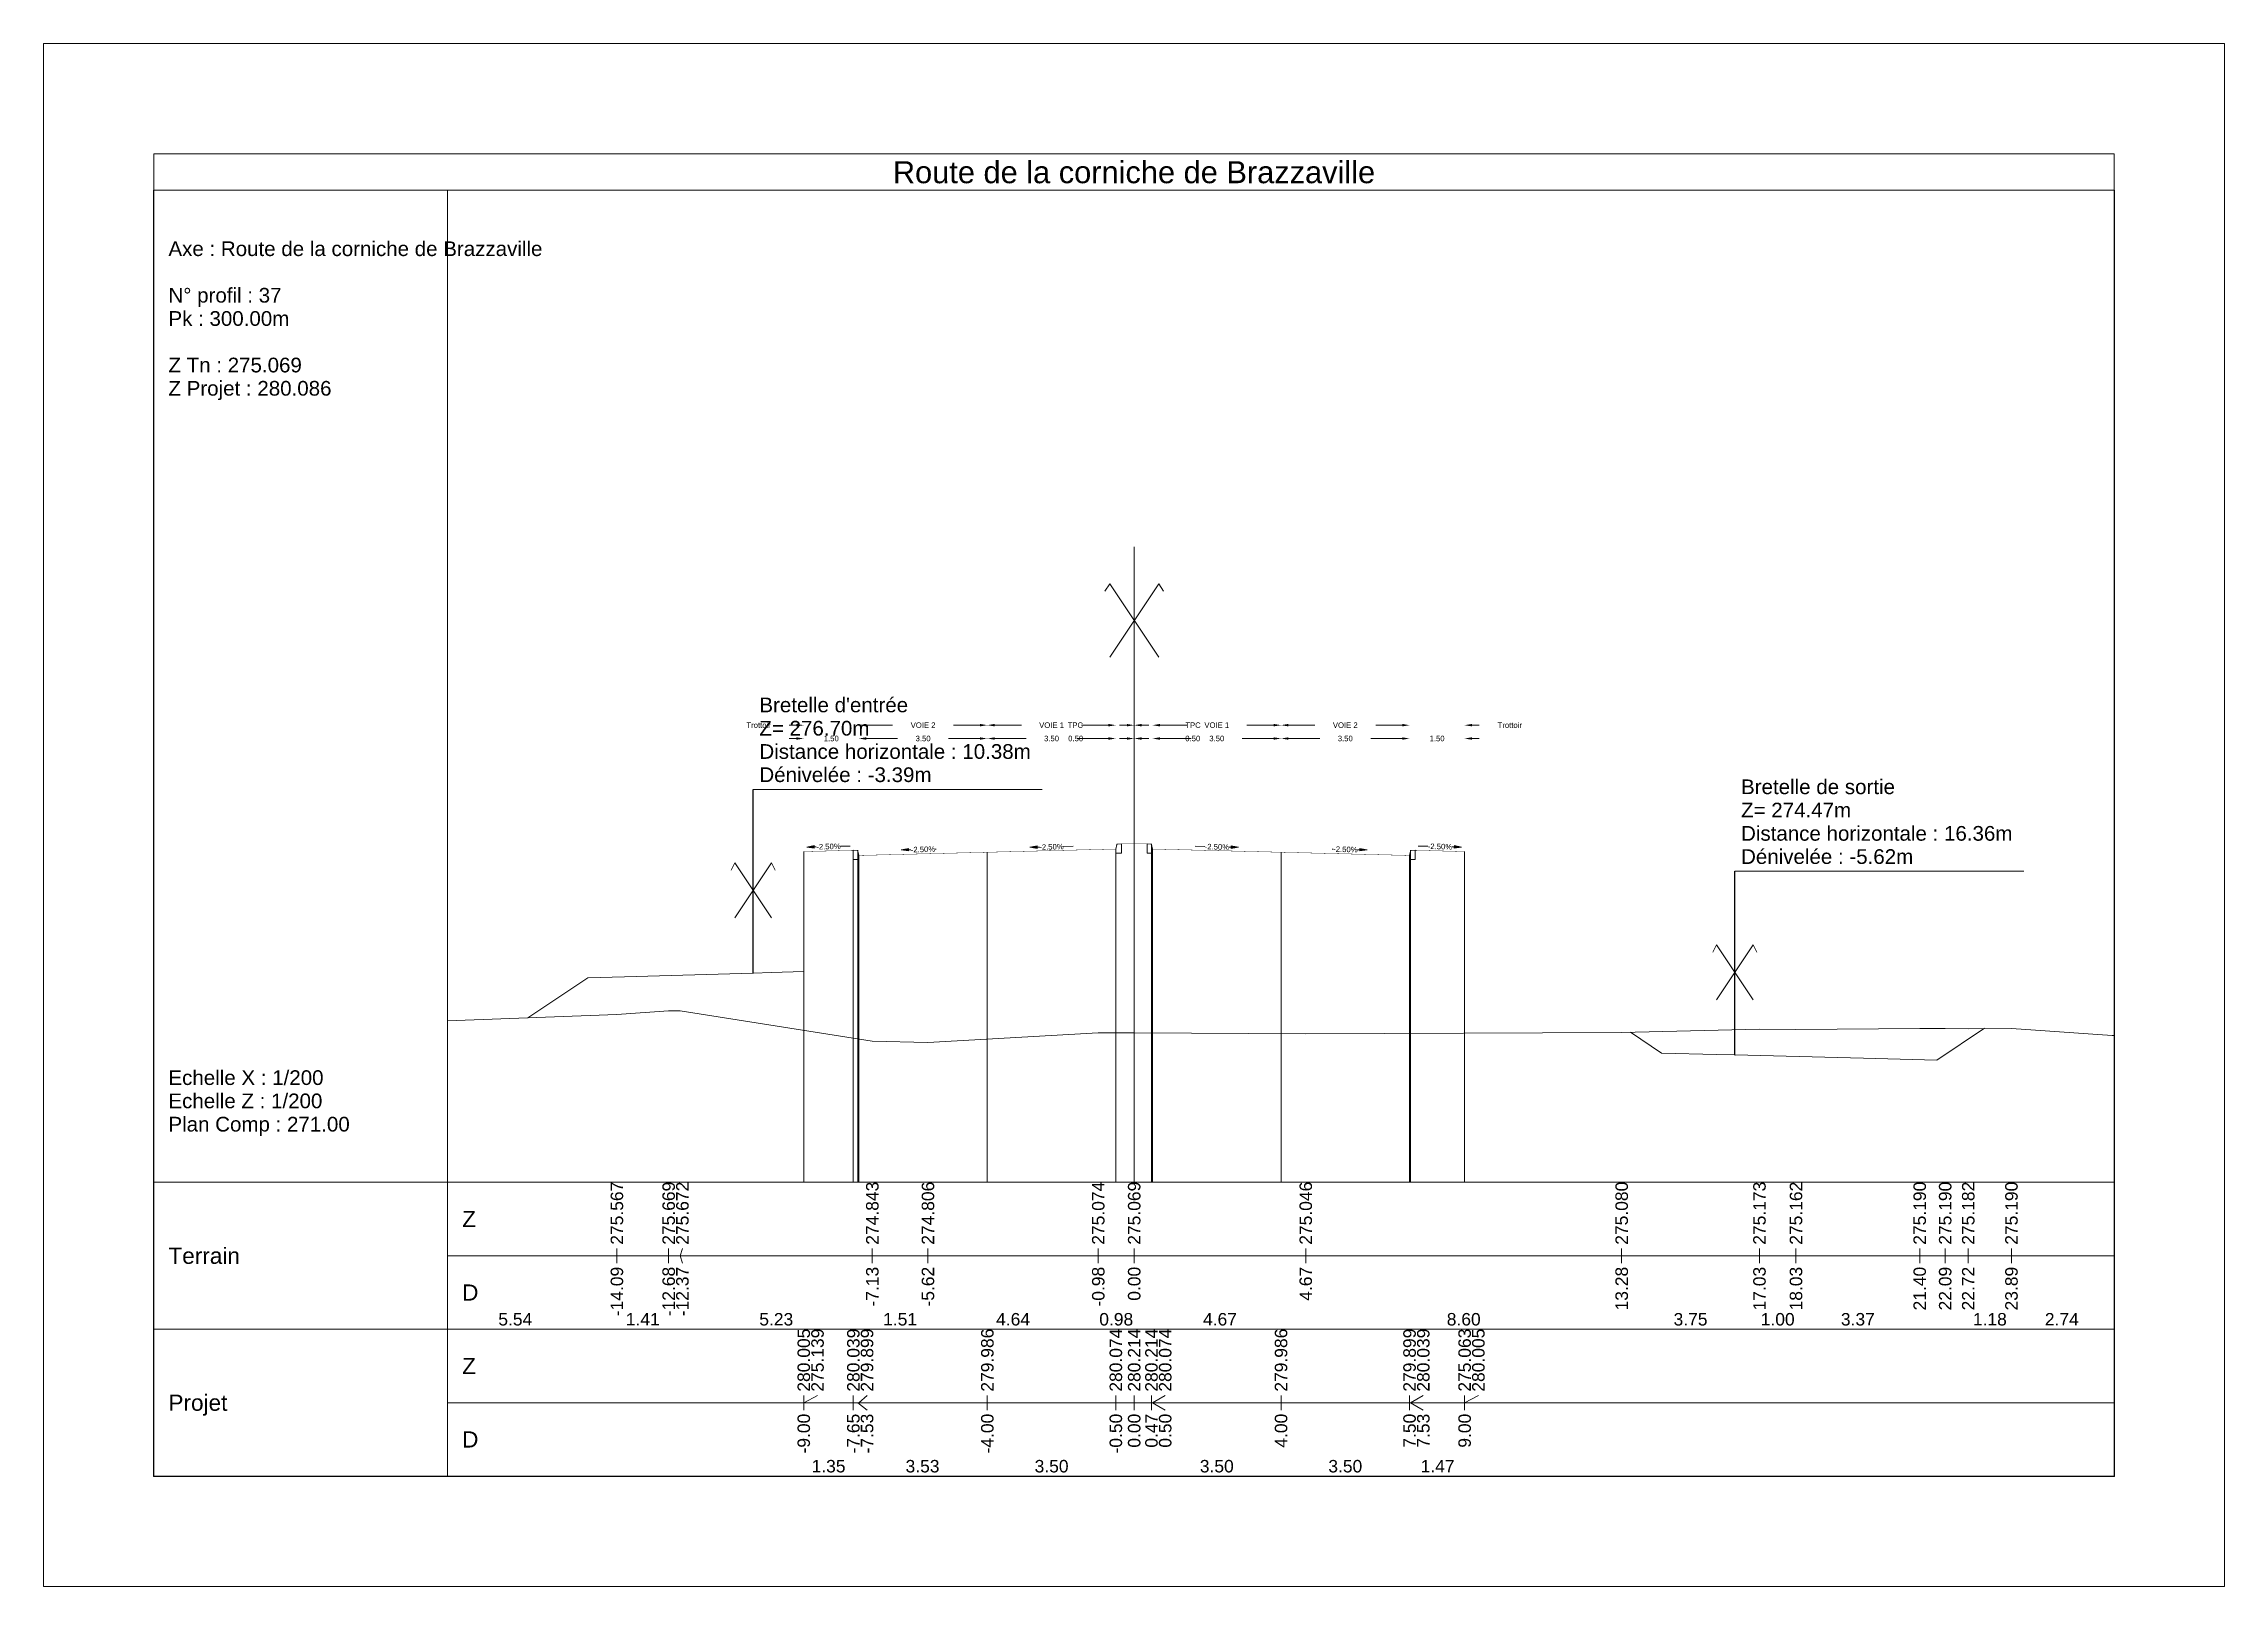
# Model space of a CAD drawing. Extents: x 0 to 74, y -372 to 1003.
# Drawn here: x 0 to 59.4, y 835.2 to 877.2 of the extents above; entities that cross this region are included whole.
import ezdxf
from ezdxf.enums import TextEntityAlignment as Align

# ---------------------------------------------------------------- set-up
doc = ezdxf.new("R2010")
doc.units = 0
doc.header["$LTSCALE"] = 2
doc.header["$PDSIZE"] = -0.004
doc.layers.get('0').update_dxf_attribs({"lineweight": 0})
for name, color, linetype, lineweight in [('Route - Profils type - Content session name', 7, 'Continuous', 0), ('Route - Profils type - PT SC CHAU TROTTOIR', 5, 'Continuous', 0), ('Route - Route de la corniche de Brazzaville - PT - Cadre_P37', 7, 'Continuous', 0), ('Route - Route de la corniche de Brazzaville - PT - Terrain_P37', 5, 'Continuous', 0)]:
    doc.layers.add(name, color=color, linetype=linetype, lineweight=lineweight)
doc.styles.add('CadreTitre', font='arial.ttf', dxfattribs={"height": 0.003})
doc.styles.add('Cotation', font='arial.ttf')
doc.styles.add('CoteHor', font='arial.ttf', dxfattribs={"height": 0.0022})
doc.styles.add('CoteHorA', font='arial.ttf', dxfattribs={"height": 0.0022})
doc.styles.add('CoteTitre', font='arial.ttf', dxfattribs={"height": 0.0017})
doc.styles.add('CoteTitreA', font='arial.ttf', dxfattribs={"height": 0.0017})
doc.styles.add('CoteVert', font='arial.ttf', dxfattribs={"height": 0.0017})
doc.styles.add('CoteVertA', font='arial.ttf', dxfattribs={"height": 0.0017})
doc.styles.add('Multi Axes', font='arial.ttf', dxfattribs={"height": 0.4})
doc.styles.add('ProfilCartouche', font='arial.ttf', dxfattribs={"height": 0.002})
doc.dimstyles.new('BRAZZAVILLE', dxfattribs={"dimtxt": 0.15, "dimasz": 0.2, "dimexe": 0.5, "dimexo": 0.5, "dimgap": 0.5, "dimtad": 0, "dimzin": 0, "dimdsep": 46, "dimtxsty": 'Cotation', "dimsah": 1, "dimcen": 0.1, "dimse1": 1, "dimse2": 1, "dimclrd": 1, "dimclre": 256, "dimclrt": 1, "dimaunit": 2, "dimazin": 0, "dimtfac": 1, "dimtdec": 4, "dimtofl": 0, "dimtmove": 0, "dimatfit": 1, "dimfxl": 1, "dimtolj": 1, "dimtzin": 0, "dimlwd": 0, "dimlwe": 0, "dimarcsym": 0})
doc.dimstyles.get("Standard").update_dxf_attribs({"dimtxt": 0.18, "dimasz": 0.18, "dimexe": 0.18, "dimexo": 0.0625, "dimgap": 0.09, "dimtad": 0, "dimtih": 1, "dimtoh": 1, "dimdec": 4, "dimzin": 0, "dimdsep": 46, "dimtxsty": 'Standard', "dimcen": 0.09, "dimadec": 0, "dimazin": 0, "dimtfac": 1, "dimtdec": 4, "dimtofl": 0, "dimtmove": 0, "dimatfit": 3, "dimfxl": 1, "dimtolj": 1, "dimtzin": 0, "dimarcsym": 0})

msp = doc.modelspace()

# ---------------------------------------------------------------- texts
at = {"color": 7, "style": 'CadreTitre'}
msp.add_text('Route de la corniche de Brazzaville', height=0.6, dxfattribs=at).set_placement((29.7, 873.97), align=Align.TOP_CENTER)
at = {"style": 'ProfilCartouche'}
for s, p in [('Axe : Route de la corniche de Brazzaville', (3.4, 871.587)), ('N° profil : 37', (3.4, 870.32)), ('Pk : 300.00m', (3.4, 869.687)), ('Z Tn : 275.069', (3.4, 868.42)), ('Z Projet : 280.086', (3.4, 867.787)), ('Echelle X : 1/200', (3.4, 849.02)), ('Echelle Z : 1/200', (3.4, 848.387)), ('Plan Comp : 271.00', (3.4, 847.753))]:
    msp.add_text(s, height=0.4, dxfattribs=at).set_placement(p, align=Align.MIDDLE_LEFT)
at = {"layer": 'Route - Route de la corniche de Brazzaville - PT - Cadre_P37', "color": 114, "style": 'CoteVert'}
for s, p in [('275.567', (15.615, 844.47)), ('275.669', (17.025, 844.47)), ('275.672', (17.399, 844.47)), ('274.843', (22.572, 844.47)), ('274.806', (24.087, 844.47)), ('275.074', (28.726, 844.47)), ('275.069', (29.705, 844.47)), ('275.046', (34.378, 844.47)), ('275.080', (42.983, 844.47)), ('275.173', (46.736, 844.47)), ('275.162', (47.731, 844.47)), ('275.190', (51.101, 844.47)), ('275.190', (51.795, 844.47)), ('275.182', (52.423, 844.47)), ('275.190', (53.6, 844.47))]:
    msp.add_text(s, height=0.34, rotation=90, dxfattribs=at).set_placement(p, align=Align.MIDDLE_LEFT)
at = {"layer": 'Route - Route de la corniche de Brazzaville - PT - Cadre_P37', "color": 114, "style": 'CoteHor'}
for s, p in [('Z', (11.4, 845.17)), ('Terrain', (3.4, 844.17)), ('D', (11.4, 843.17))]:
    msp.add_text(s, height=0.44, dxfattribs=at).set_placement(p, align=Align.MIDDLE_LEFT)
at = {"layer": 'Route - Route de la corniche de Brazzaville - PT - Cadre_P37', "color": 114, "style": 'CoteVert'}
for s, p in [('-14.09', (15.615, 843.87)), ('-12.68', (17.025, 843.87)), ('-12.37', (17.399, 843.87)), ('-7.13', (22.572, 843.87)), ('-5.62', (24.087, 843.87)), ('-0.98', (28.726, 843.87)), ('0.00', (29.705, 843.87)), ('4.67', (34.378, 843.87)), ('13.28', (42.983, 843.87)), ('17.03', (46.736, 843.87)), ('18.03', (47.731, 843.87)), ('21.40', (51.101, 843.87)), ('22.09', (51.795, 843.87)), ('22.72', (52.423, 843.87)), ('23.89', (53.6, 843.87))]:
    msp.add_text(s, height=0.34, rotation=90, dxfattribs=at).set_placement(p, align=Align.MIDDLE_RIGHT)
at = {"layer": 'Route - Route de la corniche de Brazzaville - PT - Cadre_P37', "color": 114, "style": 'CoteTitre'}
for s, p in [('5.54', (12.847, 842.17)), ('1.41', (16.32, 842.17)), ('5.23', (19.956, 842.17)), ('1.51', (23.329, 842.17)), ('4.64', (26.406, 842.17)), ('0.98', (29.216, 842.17)), ('4.67', (32.042, 842.17)), ('8.60', (38.681, 842.17)), ('3.75', (44.859, 842.17)), ('1.00', (47.233, 842.17)), ('3.37', (49.416, 842.17)), ('1.18', (53.012, 842.17)), ('2.74', (54.972, 842.17))]:
    msp.add_text(s, height=0.34, dxfattribs=at).set_placement(p, align=Align.BOTTOM_CENTER)
at = {"layer": 'Route - Route de la corniche de Brazzaville - PT - Cadre_P37', "color": 7, "style": 'CoteVertA'}
for s, p in [('280.005', (20.705, 840.47)), ('275.139', (21.079, 840.47)), ('280.039', (22.055, 840.47)), ('279.899', (22.429, 840.47)), ('279.986', (25.705, 840.47)), ('280.074', (29.205, 840.47)), ('280.214', (29.705, 840.47)), ('280.214', (30.175, 840.47)), ('280.074', (30.549, 840.47)), ('279.986', (33.705, 840.47)), ('279.899', (37.205, 840.47)), ('280.039', (37.579, 840.47)), ('275.063', (38.705, 840.47)), ('280.005', (39.079, 840.47))]:
    msp.add_text(s, height=0.34, rotation=90, dxfattribs=at).set_placement(p, align=Align.MIDDLE_LEFT)
at = {"layer": 'Route - Route de la corniche de Brazzaville - PT - Cadre_P37', "color": 7, "style": 'CoteHorA'}
for s, p in [('Z', (11.4, 841.17)), ('Projet', (3.4, 840.17)), ('D', (11.4, 839.17))]:
    msp.add_text(s, height=0.44, dxfattribs=at).set_placement(p, align=Align.MIDDLE_LEFT)
at = {"layer": 'Route - Route de la corniche de Brazzaville - PT - Cadre_P37', "color": 7, "style": 'CoteVertA'}
for s, p in [('-9.00', (20.705, 839.87)), ('-7.65', (22.055, 839.87)), ('-7.53', (22.429, 839.87)), ('-4.00', (25.705, 839.87)), ('-0.50', (29.205, 839.87)), ('0.00', (29.705, 839.87)), ('0.47', (30.175, 839.87)), ('0.50', (30.549, 839.87)), ('4.00', (33.705, 839.87)), ('7.50', (37.205, 839.87)), ('7.53', (37.579, 839.87)), ('9.00', (38.705, 839.87))]:
    msp.add_text(s, height=0.34, rotation=90, dxfattribs=at).set_placement(p, align=Align.MIDDLE_RIGHT)
at = {"layer": 'Route - Route de la corniche de Brazzaville - PT - Cadre_P37', "color": 7, "style": 'CoteTitreA'}
for s, p in [('1.35', (21.38, 838.17)), ('3.53', (23.94, 838.17)), ('3.50', (27.455, 838.17)), ('3.50', (31.955, 838.17)), ('3.50', (35.455, 838.17)), ('1.47', (37.97, 838.17))]:
    msp.add_text(s, height=0.34, dxfattribs=at).set_placement(p, align=Align.BOTTOM_CENTER)

# ---------------------------------------------------------------- blocks, each defined once
blk = doc.blocks.new('*D75')
at = {"layer": 'Defpoints', "color": 0, "transparency": 16777216}
for p in [(29.205, 858.256), (29.205, 858.252), (29.705, 855.256)]:
    blk.add_point(p, dxfattribs=at)
at = {"layer": 'Route - Profils type - PT SC CHAU TROTTOIR', "color": 1, "lineweight": 0, "transparency": 16777216}
for p, q in [((29.005, 858.252), (28.805, 858.252)), ((29.905, 858.252), (30.105, 858.252))]:
    blk.add_line(p, q, dxfattribs=at)
at = {"layer": 'Route - Profils type - PT SC CHAU TROTTOIR', "color": 1, "transparency": 16777216}
for points in [[(29.005, 858.285), (29.005, 858.219), (29.205, 858.252)], [(29.905, 858.285), (29.905, 858.219), (29.705, 858.252)]]:
    blk.add_solid(points, dxfattribs=at)
at = {"layer": 'Route - Profils type - PT SC CHAU TROTTOIR', "color": 1, "transparency": 16777216, "insert": (28.111, 858.252), "char_height": 0.15, "attachment_point": 5, "style": 'Cotation'}
blk.add_mtext('\\A1;0.50', dxfattribs=at)
blk = doc.blocks.new('*D76')
at = {"layer": 'Defpoints', "color": 0, "transparency": 16777216}
for p in [(25.705, 858.256), (25.705, 858.252), (29.205, 858.256)]:
    blk.add_point(p, dxfattribs=at)
at = {"layer": 'Route - Profils type - PT SC CHAU TROTTOIR', "color": 1, "lineweight": 0, "transparency": 16777216}
for p, q in [((25.905, 858.252), (26.761, 858.252)), ((29.005, 858.252), (28.15, 858.252))]:
    blk.add_line(p, q, dxfattribs=at)
at = {"layer": 'Route - Profils type - PT SC CHAU TROTTOIR', "color": 1, "transparency": 16777216}
for points in [[(25.905, 858.285), (25.905, 858.219), (25.705, 858.252)], [(29.005, 858.285), (29.005, 858.219), (29.205, 858.252)]]:
    blk.add_solid(points, dxfattribs=at)
at = {"layer": 'Route - Profils type - PT SC CHAU TROTTOIR', "color": 1, "transparency": 16777216, "insert": (27.455, 858.252), "char_height": 0.15, "attachment_point": 5, "style": 'Cotation'}
blk.add_mtext('\\A1;3.50', dxfattribs=at)
blk = doc.blocks.new('*D77')
at = {"layer": 'Defpoints', "color": 0, "transparency": 16777216}
for p in [(22.205, 858.256), (22.205, 858.252), (25.705, 858.256)]:
    blk.add_point(p, dxfattribs=at)
at = {"layer": 'Route - Profils type - PT SC CHAU TROTTOIR', "color": 1, "lineweight": 0, "transparency": 16777216}
for p, q in [((22.405, 858.252), (23.261, 858.252)), ((25.505, 858.252), (24.65, 858.252))]:
    blk.add_line(p, q, dxfattribs=at)
at = {"layer": 'Route - Profils type - PT SC CHAU TROTTOIR', "color": 1, "transparency": 16777216}
for points in [[(22.405, 858.285), (22.405, 858.219), (22.205, 858.252)], [(25.505, 858.285), (25.505, 858.219), (25.705, 858.252)]]:
    blk.add_solid(points, dxfattribs=at)
at = {"layer": 'Route - Profils type - PT SC CHAU TROTTOIR', "color": 1, "transparency": 16777216, "insert": (23.955, 858.252), "char_height": 0.15, "attachment_point": 5, "style": 'Cotation'}
blk.add_mtext('\\A1;3.50', dxfattribs=at)
blk = doc.blocks.new('*D78')
at = {"layer": 'Defpoints', "color": 0, "transparency": 16777216}
for p in [(20.705, 858.256), (20.705, 858.252), (22.205, 858.256)]:
    blk.add_point(p, dxfattribs=at)
at = {"layer": 'Route - Profils type - PT SC CHAU TROTTOIR', "color": 1, "lineweight": 0, "transparency": 16777216}
for p, q in [((20.505, 858.252), (20.305, 858.252)), ((22.405, 858.252), (22.605, 858.252))]:
    blk.add_line(p, q, dxfattribs=at)
at = {"layer": 'Route - Profils type - PT SC CHAU TROTTOIR', "color": 1, "transparency": 16777216}
for points in [[(20.505, 858.285), (20.505, 858.219), (20.705, 858.252)], [(22.405, 858.285), (22.405, 858.219), (22.205, 858.252)]]:
    blk.add_solid(points, dxfattribs=at)
at = {"layer": 'Route - Profils type - PT SC CHAU TROTTOIR', "color": 1, "transparency": 16777216, "insert": (21.455, 858.252), "char_height": 0.15, "attachment_point": 5, "style": 'Cotation'}
blk.add_mtext('\\A1;1.50', dxfattribs=at)
blk = doc.blocks.new('*D79')
at = {"layer": 'Defpoints', "color": 0, "transparency": 16777216}
for p in [(29.205, 858.615), (29.205, 858.056), (29.705, 855.256)]:
    blk.add_point(p, dxfattribs=at)
at = {"layer": 'Route - Profils type - PT SC CHAU TROTTOIR', "color": 1, "lineweight": 0, "transparency": 16777216}
for p, q in [((29.005, 858.615), (28.805, 858.615)), ((29.905, 858.615), (30.105, 858.615))]:
    blk.add_line(p, q, dxfattribs=at)
at = {"layer": 'Route - Profils type - PT SC CHAU TROTTOIR', "color": 1, "transparency": 16777216}
for points in [[(29.005, 858.649), (29.005, 858.582), (29.205, 858.615)], [(29.905, 858.649), (29.905, 858.582), (29.705, 858.615)]]:
    blk.add_solid(points, dxfattribs=at)
at = {"layer": 'Route - Profils type - PT SC CHAU TROTTOIR', "color": 1, "transparency": 16777216, "insert": (28.103, 858.615), "char_height": 0.15, "attachment_point": 5, "style": 'Cotation'}
blk.add_mtext('\\A1;TPC', dxfattribs=at)
blk = doc.blocks.new('*D80')
at = {"layer": 'Defpoints', "color": 0, "transparency": 16777216}
for p in [(25.705, 858.615), (25.705, 858.256), (29.205, 858.056)]:
    blk.add_point(p, dxfattribs=at)
at = {"layer": 'Route - Profils type - PT SC CHAU TROTTOIR', "color": 1, "lineweight": 0, "transparency": 16777216}
for p, q in [((25.905, 858.615), (26.637, 858.615)), ((29.005, 858.615), (28.274, 858.615))]:
    blk.add_line(p, q, dxfattribs=at)
at = {"layer": 'Route - Profils type - PT SC CHAU TROTTOIR', "color": 1, "transparency": 16777216}
for points in [[(25.905, 858.649), (25.905, 858.582), (25.705, 858.615)], [(29.005, 858.649), (29.005, 858.582), (29.205, 858.615)]]:
    blk.add_solid(points, dxfattribs=at)
at = {"layer": 'Route - Profils type - PT SC CHAU TROTTOIR', "color": 1, "transparency": 16777216, "insert": (27.455, 858.615), "char_height": 0.15, "attachment_point": 5, "style": 'Cotation'}
blk.add_mtext('\\A1;VOIE 1', dxfattribs=at)
blk = doc.blocks.new('*D81')
at = {"layer": 'Defpoints', "color": 0, "transparency": 16777216}
for p in [(22.205, 858.615), (22.205, 858.256), (25.705, 858.256)]:
    blk.add_point(p, dxfattribs=at)
at = {"layer": 'Route - Profils type - PT SC CHAU TROTTOIR', "color": 1, "lineweight": 0, "transparency": 16777216}
for p, q in [((22.405, 858.615), (23.124, 858.615)), ((25.505, 858.615), (24.787, 858.615))]:
    blk.add_line(p, q, dxfattribs=at)
at = {"layer": 'Route - Profils type - PT SC CHAU TROTTOIR', "color": 1, "transparency": 16777216}
for points in [[(22.405, 858.649), (22.405, 858.582), (22.205, 858.615)], [(25.505, 858.649), (25.505, 858.582), (25.705, 858.615)]]:
    blk.add_solid(points, dxfattribs=at)
at = {"layer": 'Route - Profils type - PT SC CHAU TROTTOIR', "color": 1, "transparency": 16777216, "insert": (23.955, 858.615), "char_height": 0.15, "attachment_point": 5, "style": 'Cotation'}
blk.add_mtext('\\A1;VOIE 2', dxfattribs=at)
blk = doc.blocks.new('*D82')
at = {"layer": 'Defpoints', "color": 0, "transparency": 16777216}
for p in [(20.705, 858.615), (20.705, 858.256), (22.205, 858.256)]:
    blk.add_point(p, dxfattribs=at)
at = {"layer": 'Route - Profils type - PT SC CHAU TROTTOIR', "color": 1, "lineweight": 0, "transparency": 16777216}
for p, q in [((20.505, 858.615), (20.305, 858.615)), ((22.405, 858.615), (22.605, 858.615))]:
    blk.add_line(p, q, dxfattribs=at)
at = {"layer": 'Route - Profils type - PT SC CHAU TROTTOIR', "color": 1, "transparency": 16777216}
for points in [[(20.505, 858.649), (20.505, 858.582), (20.705, 858.615)], [(22.405, 858.649), (22.405, 858.582), (22.205, 858.615)]]:
    blk.add_solid(points, dxfattribs=at)
at = {"layer": 'Route - Profils type - PT SC CHAU TROTTOIR', "color": 1, "transparency": 16777216, "insert": (19.475, 858.615), "char_height": 0.15, "attachment_point": 5, "style": 'Cotation'}
blk.add_mtext('\\A1;Trottoir', dxfattribs=at)
blk = doc.blocks.new('MENSURA_COTEPENTE_25')
at = {"layer": 'Route - Profils type - PT SC CHAU TROTTOIR', "linetype": 'Continuous', "lineweight": 0}
blk.add_hatch(color=1, dxfattribs=at).paths.add_polyline_path([(0.13531, -0.52955), (0.13431, -0.5294), (0.1353, -0.5292)])
at = {"layer": 'Route - Profils type - PT SC CHAU TROTTOIR', "color": 1, "linetype": 'Continuous', "lineweight": 0}
for p, q in [((0.13531, -0.52937), (0.13561, -0.52937)), ((0.13892, -0.52928), (0.14022, -0.52925))]:
    blk.add_line(p, q, dxfattribs=at)
at = {"layer": 'Route - Profils type - PT SC CHAU TROTTOIR', "color": 1, "linetype": 'Continuous', "lineweight": 0, "flags": 128}
blk.add_lwpolyline([(0.13531, -0.52955), (0.13431, -0.5294), (0.1353, -0.5292), (0.13531, -0.52955)], close=True, dxfattribs=at)
at = {"layer": 'Route - Profils type - PT SC CHAU TROTTOIR', "color": 1, "style": 'Cotation'}
blk.add_text('-2.50%', height=0.00075, rotation=-358.5679, dxfattribs=at).set_placement((0.13726, -0.52933), align=Align.MIDDLE_CENTER)
blk = doc.blocks.new('MENSURA_COTEPENTE_26')
at = {"layer": 'Route - Profils type - PT SC CHAU TROTTOIR', "linetype": 'Continuous', "lineweight": 0}
blk.add_hatch(color=1, dxfattribs=at).paths.add_polyline_path([(0.11781, -0.5299), (0.11681, -0.52975), (0.1178, -0.52955)])
at = {"layer": 'Route - Profils type - PT SC CHAU TROTTOIR', "color": 1, "linetype": 'Continuous', "lineweight": 0}
for p, q in [((0.11781, -0.52973), (0.11811, -0.52972)), ((0.12142, -0.52964), (0.12155, -0.52963))]:
    blk.add_line(p, q, dxfattribs=at)
at = {"layer": 'Route - Profils type - PT SC CHAU TROTTOIR', "color": 1, "linetype": 'Continuous', "lineweight": 0, "flags": 128}
blk.add_lwpolyline([(0.11781, -0.5299), (0.11681, -0.52975), (0.1178, -0.52955), (0.11781, -0.5299)], close=True, dxfattribs=at)
at = {"layer": 'Route - Profils type - PT SC CHAU TROTTOIR', "color": 1, "style": 'Cotation'}
blk.add_text('-2.50%', height=0.00075, rotation=-358.5679, dxfattribs=at).set_placement((0.11976, -0.52968), align=Align.MIDDLE_CENTER)
blk = doc.blocks.new('MENSURA_COTEPENTE_27')
at = {"layer": 'Route - Profils type - PT SC CHAU TROTTOIR', "linetype": 'Continuous', "lineweight": 0}
blk.add_hatch(color=1, dxfattribs=at).paths.add_polyline_path([(0.10494, -0.52952), (0.10393, -0.52937), (0.10493, -0.52917)])
at = {"layer": 'Route - Profils type - PT SC CHAU TROTTOIR', "color": 1, "linetype": 'Continuous', "lineweight": 0}
for p, q in [((0.10493, -0.52934), (0.10523, -0.52934)), ((0.10854, -0.52925), (0.10984, -0.52922))]:
    blk.add_line(p, q, dxfattribs=at)
at = {"layer": 'Route - Profils type - PT SC CHAU TROTTOIR', "color": 1, "linetype": 'Continuous', "lineweight": 0, "flags": 128}
blk.add_lwpolyline([(0.10494, -0.52952), (0.10393, -0.52937), (0.10493, -0.52917), (0.10494, -0.52952)], close=True, dxfattribs=at)
at = {"layer": 'Route - Profils type - PT SC CHAU TROTTOIR', "color": 1, "style": 'Cotation'}
blk.add_text('-2.50%', height=0.00075, rotation=-358.5679, dxfattribs=at).set_placement((0.10689, -0.52929), align=Align.MIDDLE_CENTER)
blk = doc.blocks.new('T2__mirroredMSX', base_point=(-6.713, 11.473))
at = {"linetype": 'Continuous', "flags": 128}
blk.add_lwpolyline([(-6.837, 11.703), (-6.863, 11.583), (-6.863, 11.473), (-6.713, 11.473), (-6.713, 11.723), (-6.818, 11.719, 0.339869)], format="xyb", close=True, dxfattribs=at)
blk = doc.blocks.new('T2', base_point=(-6.713, 11.473))
at = {"linetype": 'Continuous', "flags": 128}
blk.add_lwpolyline([(-6.837, 11.703), (-6.863, 11.583), (-6.863, 11.473), (-6.713, 11.473), (-6.713, 11.723), (-6.818, 11.719, 0.339869)], format="xyb", close=True, dxfattribs=at)
blk = doc.blocks.new('*D86')
at = {"layer": 'Defpoints', "color": 0, "transparency": 16777216}
for p in [(30.205, 858.256), (30.205, 858.252), (29.705, 855.256)]:
    blk.add_point(p, dxfattribs=at)
at = {"layer": 'Route - Profils type - PT SC CHAU TROTTOIR', "color": 1, "lineweight": 0, "transparency": 16777216}
for p, q in [((29.505, 858.252), (29.305, 858.252)), ((30.405, 858.252), (30.605, 858.252))]:
    blk.add_line(p, q, dxfattribs=at)
at = {"layer": 'Route - Profils type - PT SC CHAU TROTTOIR', "color": 1, "transparency": 16777216}
for points in [[(29.505, 858.285), (29.505, 858.219), (29.705, 858.252)], [(30.405, 858.285), (30.405, 858.219), (30.205, 858.252)]]:
    blk.add_solid(points, dxfattribs=at)
at = {"layer": 'Route - Profils type - PT SC CHAU TROTTOIR', "color": 1, "transparency": 16777216, "insert": (31.3, 858.252), "char_height": 0.15, "attachment_point": 5, "style": 'Cotation'}
blk.add_mtext('\\A1;0.50', dxfattribs=at)
blk = doc.blocks.new('*D87')
at = {"layer": 'Defpoints', "color": 0, "transparency": 16777216}
for p in [(30.205, 858.256), (33.705, 858.256), (33.705, 858.252)]:
    blk.add_point(p, dxfattribs=at)
at = {"layer": 'Route - Profils type - PT SC CHAU TROTTOIR', "color": 1, "lineweight": 0, "transparency": 16777216}
for p, q in [((30.405, 858.252), (31.261, 858.252)), ((33.505, 858.252), (32.65, 858.252))]:
    blk.add_line(p, q, dxfattribs=at)
at = {"layer": 'Route - Profils type - PT SC CHAU TROTTOIR', "color": 1, "transparency": 16777216}
for points in [[(30.405, 858.285), (30.405, 858.219), (30.205, 858.252)], [(33.505, 858.285), (33.505, 858.219), (33.705, 858.252)]]:
    blk.add_solid(points, dxfattribs=at)
at = {"layer": 'Route - Profils type - PT SC CHAU TROTTOIR', "color": 1, "transparency": 16777216, "insert": (31.955, 858.252), "char_height": 0.15, "attachment_point": 5, "style": 'Cotation'}
blk.add_mtext('\\A1;3.50', dxfattribs=at)
blk = doc.blocks.new('*D88')
at = {"layer": 'Defpoints', "color": 0, "transparency": 16777216}
for p in [(33.705, 858.256), (37.205, 858.256), (37.205, 858.252)]:
    blk.add_point(p, dxfattribs=at)
at = {"layer": 'Route - Profils type - PT SC CHAU TROTTOIR', "color": 1, "lineweight": 0, "transparency": 16777216}
for p, q in [((33.905, 858.252), (34.761, 858.252)), ((37.005, 858.252), (36.15, 858.252))]:
    blk.add_line(p, q, dxfattribs=at)
at = {"layer": 'Route - Profils type - PT SC CHAU TROTTOIR', "color": 1, "transparency": 16777216}
for points in [[(33.905, 858.285), (33.905, 858.219), (33.705, 858.252)], [(37.005, 858.285), (37.005, 858.219), (37.205, 858.252)]]:
    blk.add_solid(points, dxfattribs=at)
at = {"layer": 'Route - Profils type - PT SC CHAU TROTTOIR', "color": 1, "transparency": 16777216, "insert": (35.455, 858.252), "char_height": 0.15, "attachment_point": 5, "style": 'Cotation'}
blk.add_mtext('\\A1;3.50', dxfattribs=at)
blk = doc.blocks.new('*D89')
at = {"layer": 'Defpoints', "color": 0, "transparency": 16777216}
for p in [(37.205, 858.256), (38.705, 858.256), (38.705, 858.252)]:
    blk.add_point(p, dxfattribs=at)
at = {"layer": 'Route - Profils type - PT SC CHAU TROTTOIR', "color": 1, "lineweight": 0, "transparency": 16777216}
for p, q in [((37.005, 858.252), (36.805, 858.252)), ((38.905, 858.252), (39.105, 858.252))]:
    blk.add_line(p, q, dxfattribs=at)
at = {"layer": 'Route - Profils type - PT SC CHAU TROTTOIR', "color": 1, "transparency": 16777216}
for points in [[(37.005, 858.285), (37.005, 858.219), (37.205, 858.252)], [(38.905, 858.285), (38.905, 858.219), (38.705, 858.252)]]:
    blk.add_solid(points, dxfattribs=at)
at = {"layer": 'Route - Profils type - PT SC CHAU TROTTOIR', "color": 1, "transparency": 16777216, "insert": (37.955, 858.252), "char_height": 0.15, "attachment_point": 5, "style": 'Cotation'}
blk.add_mtext('\\A1;1.50', dxfattribs=at)
blk = doc.blocks.new('*D90')
at = {"layer": 'Defpoints', "color": 0, "transparency": 16777216}
for p in [(30.205, 858.615), (30.205, 858.056), (29.705, 855.256)]:
    blk.add_point(p, dxfattribs=at)
at = {"layer": 'Route - Profils type - PT SC CHAU TROTTOIR', "color": 1, "lineweight": 0, "transparency": 16777216}
for p, q in [((29.505, 858.615), (29.305, 858.615)), ((30.405, 858.615), (30.605, 858.615))]:
    blk.add_line(p, q, dxfattribs=at)
at = {"layer": 'Route - Profils type - PT SC CHAU TROTTOIR', "color": 1, "transparency": 16777216}
for points in [[(29.505, 858.649), (29.505, 858.582), (29.705, 858.615)], [(30.405, 858.649), (30.405, 858.582), (30.205, 858.615)]]:
    blk.add_solid(points, dxfattribs=at)
at = {"layer": 'Route - Profils type - PT SC CHAU TROTTOIR', "color": 1, "transparency": 16777216, "insert": (31.308, 858.615), "char_height": 0.15, "attachment_point": 5, "style": 'Cotation'}
blk.add_mtext('\\A1;TPC', dxfattribs=at)
blk = doc.blocks.new('*D91')
at = {"layer": 'Defpoints', "color": 0, "transparency": 16777216}
for p in [(33.705, 858.615), (30.205, 858.056), (33.705, 858.256)]:
    blk.add_point(p, dxfattribs=at)
at = {"layer": 'Route - Profils type - PT SC CHAU TROTTOIR', "color": 1, "lineweight": 0, "transparency": 16777216}
for p, q in [((30.405, 858.615), (31.137, 858.615)), ((33.505, 858.615), (32.774, 858.615))]:
    blk.add_line(p, q, dxfattribs=at)
at = {"layer": 'Route - Profils type - PT SC CHAU TROTTOIR', "color": 1, "transparency": 16777216}
for points in [[(30.405, 858.649), (30.405, 858.582), (30.205, 858.615)], [(33.505, 858.649), (33.505, 858.582), (33.705, 858.615)]]:
    blk.add_solid(points, dxfattribs=at)
at = {"layer": 'Route - Profils type - PT SC CHAU TROTTOIR', "color": 1, "transparency": 16777216, "insert": (31.955, 858.615), "char_height": 0.15, "attachment_point": 5, "style": 'Cotation'}
blk.add_mtext('\\A1;VOIE 1', dxfattribs=at)
blk = doc.blocks.new('*D92')
at = {"layer": 'Defpoints', "color": 0, "transparency": 16777216}
for p in [(37.205, 858.615), (33.705, 858.256), (37.205, 858.256)]:
    blk.add_point(p, dxfattribs=at)
at = {"layer": 'Route - Profils type - PT SC CHAU TROTTOIR', "color": 1, "lineweight": 0, "transparency": 16777216}
for p, q in [((33.905, 858.615), (34.624, 858.615)), ((37.005, 858.615), (36.287, 858.615))]:
    blk.add_line(p, q, dxfattribs=at)
at = {"layer": 'Route - Profils type - PT SC CHAU TROTTOIR', "color": 1, "transparency": 16777216}
for points in [[(33.905, 858.649), (33.905, 858.582), (33.705, 858.615)], [(37.005, 858.649), (37.005, 858.582), (37.205, 858.615)]]:
    blk.add_solid(points, dxfattribs=at)
at = {"layer": 'Route - Profils type - PT SC CHAU TROTTOIR', "color": 1, "transparency": 16777216, "insert": (35.455, 858.615), "char_height": 0.15, "attachment_point": 5, "style": 'Cotation'}
blk.add_mtext('\\A1;VOIE 2', dxfattribs=at)
blk = doc.blocks.new('*D93')
at = {"layer": 'Defpoints', "color": 0, "transparency": 16777216}
for p in [(38.705, 858.615), (37.205, 858.256), (38.705, 858.256)]:
    blk.add_point(p, dxfattribs=at)
at = {"layer": 'Route - Profils type - PT SC CHAU TROTTOIR', "color": 1, "lineweight": 0, "transparency": 16777216}
for p, q in [((37.005, 858.615), (36.805, 858.615)), ((38.905, 858.615), (39.105, 858.615))]:
    blk.add_line(p, q, dxfattribs=at)
at = {"layer": 'Route - Profils type - PT SC CHAU TROTTOIR', "color": 1, "transparency": 16777216}
for points in [[(37.005, 858.649), (37.005, 858.582), (37.205, 858.615)], [(38.905, 858.649), (38.905, 858.582), (38.705, 858.615)]]:
    blk.add_solid(points, dxfattribs=at)
at = {"layer": 'Route - Profils type - PT SC CHAU TROTTOIR', "color": 1, "transparency": 16777216, "insert": (39.936, 858.615), "char_height": 0.15, "attachment_point": 5, "style": 'Cotation'}
blk.add_mtext('\\A1;Trottoir', dxfattribs=at)
blk = doc.blocks.new('MENSURA_COTEPENTE_28')
at = {"layer": 'Route - Profils type - PT SC CHAU TROTTOIR', "linetype": 'Continuous', "lineweight": 0}
blk.add_hatch(color=1, dxfattribs=at).paths.add_polyline_path([(0.16174, -0.52955), (0.16275, -0.5294), (0.16175, -0.5292)])
at = {"layer": 'Route - Profils type - PT SC CHAU TROTTOIR', "color": 1, "linetype": 'Continuous', "lineweight": 0}
for p, q in [((0.15813, -0.52928), (0.15684, -0.52925)), ((0.16175, -0.52937), (0.16145, -0.52937))]:
    blk.add_line(p, q, dxfattribs=at)
at = {"layer": 'Route - Profils type - PT SC CHAU TROTTOIR', "color": 1, "linetype": 'Continuous', "lineweight": 0, "flags": 128}
blk.add_lwpolyline([(0.16174, -0.52955), (0.16275, -0.5294), (0.16175, -0.5292), (0.16174, -0.52955)], close=True, dxfattribs=at)
at = {"layer": 'Route - Profils type - PT SC CHAU TROTTOIR', "color": 1, "style": 'Cotation'}
blk.add_text('-2.50%', height=0.00075, rotation=358.5679, dxfattribs=at).set_placement((0.15979, -0.52933), align=Align.MIDDLE_CENTER)
blk = doc.blocks.new('MENSURA_COTEPENTE_29')
at = {"layer": 'Route - Profils type - PT SC CHAU TROTTOIR', "linetype": 'Continuous', "lineweight": 0}
blk.add_hatch(color=1, dxfattribs=at).paths.add_polyline_path([(0.17924, -0.5299), (0.18025, -0.52975), (0.17925, -0.52955)])
at = {"layer": 'Route - Profils type - PT SC CHAU TROTTOIR', "color": 1, "linetype": 'Continuous', "lineweight": 0}
for p, q in [((0.17564, -0.52964), (0.1755, -0.52963)), ((0.17925, -0.52973), (0.17895, -0.52972))]:
    blk.add_line(p, q, dxfattribs=at)
at = {"layer": 'Route - Profils type - PT SC CHAU TROTTOIR', "color": 1, "linetype": 'Continuous', "lineweight": 0, "flags": 128}
blk.add_lwpolyline([(0.17924, -0.5299), (0.18025, -0.52975), (0.17925, -0.52955), (0.17924, -0.5299)], close=True, dxfattribs=at)
at = {"layer": 'Route - Profils type - PT SC CHAU TROTTOIR', "color": 1, "style": 'Cotation'}
blk.add_text('-2.50%', height=0.00075, rotation=358.5679, dxfattribs=at).set_placement((0.17729, -0.52968), align=Align.MIDDLE_CENTER)
blk = doc.blocks.new('MENSURA_COTEPENTE_30')
at = {"layer": 'Route - Profils type - PT SC CHAU TROTTOIR', "linetype": 'Continuous', "lineweight": 0}
blk.add_hatch(color=1, dxfattribs=at).paths.add_polyline_path([(0.19212, -0.52952), (0.19312, -0.52937), (0.19213, -0.52917)])
at = {"layer": 'Route - Profils type - PT SC CHAU TROTTOIR', "color": 1, "linetype": 'Continuous', "lineweight": 0}
for p, q in [((0.18851, -0.52925), (0.18721, -0.52922)), ((0.19212, -0.52934), (0.19182, -0.52934))]:
    blk.add_line(p, q, dxfattribs=at)
at = {"layer": 'Route - Profils type - PT SC CHAU TROTTOIR', "color": 1, "linetype": 'Continuous', "lineweight": 0, "flags": 128}
blk.add_lwpolyline([(0.19212, -0.52952), (0.19312, -0.52937), (0.19213, -0.52917), (0.19212, -0.52952)], close=True, dxfattribs=at)
at = {"layer": 'Route - Profils type - PT SC CHAU TROTTOIR', "color": 1, "style": 'Cotation'}
blk.add_text('-2.50%', height=0.00075, rotation=358.5679, dxfattribs=at).set_placement((0.19017, -0.52929), align=Align.MIDDLE_CENTER)
blk = doc.blocks.new('MENSURA_LEADER31', base_point=(0.23035, -0.53266))
at = {"layer": 'Route - Profils type - Content session name'}
blk.add_line((0.23035, -0.53266), (0.26969, -0.53266), dxfattribs=at)
at = {"layer": 'Route - Profils type - Content session name', "style": 'Multi Axes'}
for s, p in [('Bretelle de sortie', (0.23118, -0.52016)), ('Z= 274.47m', (0.23118, -0.52333)), ('Distance horizontale : 16.36m', (0.23118, -0.5265)), ('Dénivelée : -5.62m', (0.23118, -0.52966))]:
    blk.add_text(s, height=0.002, dxfattribs=at).set_placement(p, align=Align.TOP_LEFT)
blk = doc.blocks.new('MENSURA_LEADER32', base_point=(0.09665, -0.52151))
at = {"layer": 'Route - Profils type - Content session name'}
blk.add_line((0.09665, -0.52151), (0.13599, -0.52151), dxfattribs=at)
at = {"layer": 'Route - Profils type - Content session name', "style": 'Multi Axes'}
for s, p in [("Bretelle d'entrée", (0.09748, -0.50901)), ('Z= 276.70m', (0.09748, -0.51218)), ('Distance horizontale : 10.38m', (0.09748, -0.51535)), ('Dénivelée : -3.39m', (0.09748, -0.51851))]:
    blk.add_text(s, height=0.002, dxfattribs=at).set_placement(p, align=Align.TOP_LEFT)

# ---------------------------------------------------------------- dimensions: what is measured, and where the dimension line sits
at = {"layer": 'Route - Profils type - PT SC CHAU TROTTOIR'}
for base, p1, p2, text, picture, middle in [((20.705, 858.615), (22.205, 858.256), (20.705, 858.256), 'Trottoir', '*D82', (19.475, 858.615)), ((20.705, 858.252), (22.205, 858.256), (20.705, 858.256), '1.50', '*D78', (21.455, 858.252)), ((22.205, 858.615), (25.705, 858.256), (22.205, 858.256), 'VOIE 2', '*D81', (23.955, 858.615)), ((22.205, 858.252), (25.705, 858.256), (22.205, 858.256), '3.50', '*D77', (23.955, 858.252)), ((25.705, 858.615), (29.205, 858.056), (25.705, 858.256), 'VOIE 1', '*D80', (27.455, 858.615)), ((25.705, 858.252), (29.205, 858.256), (25.705, 858.256), '3.50', '*D76', (27.455, 858.252)), ((29.205, 858.615), (29.705, 855.256), (29.205, 858.056), 'TPC', '*D79', (28.103, 858.615)), ((29.205, 858.252), (29.705, 855.256), (29.205, 858.256), '0.50', '*D75', (28.111, 858.252)), ((30.205, 858.615), (29.705, 855.256), (30.205, 858.056), 'TPC', '*D90', (31.308, 858.615)), ((30.205, 858.252), (29.705, 855.256), (30.205, 858.256), '0.50', '*D86', (31.3, 858.252)), ((33.705, 858.615), (30.205, 858.056), (33.705, 858.256), 'VOIE 1', '*D91', (31.955, 858.615)), ((33.705, 858.252), (30.205, 858.256), (33.705, 858.256), '3.50', '*D87', (31.955, 858.252)), ((37.205, 858.615), (33.705, 858.256), (37.205, 858.256), 'VOIE 2', '*D92', (35.455, 858.615)), ((37.205, 858.252), (33.705, 858.256), (37.205, 858.256), '3.50', '*D88', (35.455, 858.252)), ((38.705, 858.615), (37.205, 858.256), (38.705, 858.256), 'Trottoir', '*D93', (39.936, 858.615)), ((38.705, 858.252), (37.205, 858.256), (38.705, 858.256), '1.50', '*D89', (37.955, 858.252))]:
    dim = msp.add_linear_dim(base=base, p1=p1, p2=p2, text=text, dimstyle='BRAZZAVILLE', override={"dimscale": 1, "dimclrt": 1}, dxfattribs=at)
    dim.commit()
    dim.dimension.update_dxf_attribs({"geometry": picture, "text_midpoint": middle})

# ---------------------------------------------------------------- linework, layer by layer
at = {"flags": 128}
for points in [[(0, 835.17), (0, 877.17), (59.4, 877.17), (59.4, 835.17)], [(3, 838.17), (3, 874.17), (56.4, 874.17), (56.4, 838.17)]]:
    msp.add_lwpolyline(points, close=True, dxfattribs=at)
at = {"layer": 'Route - Profils type - Content session name'}
for p, q in [((19.33, 851.867), (19.33, 855.367)), ((18.73, 854.667), (18.83, 854.867)), ((18.83, 854.867), (19.83, 853.367)), ((19.83, 854.867), (18.83, 853.367)), ((19.93, 854.667), (19.83, 854.867)), ((46.069, 849.638), (46.069, 853.138)), ((45.469, 852.438), (45.569, 852.638)), ((45.569, 852.638), (46.569, 851.138)), ((46.569, 852.638), (45.569, 851.138)), ((46.669, 852.438), (46.569, 852.638))]:
    msp.add_line(p, q, dxfattribs=at)
at = {"layer": 'Route - Profils type - Content session name', "color": 251, "linetype": 'Continuous', "flags": 128}
for points in [[(13.187, 850.646), (14.823, 851.74), (15.825, 851.768), (19.33, 851.867), (19.83, 851.881), (20.705, 851.905)], [(43.22, 850.254), (44.069, 849.688), (45.569, 849.65), (46.069, 849.638), (49.569, 849.549), (51.57, 849.499), (52.865, 850.363)]]:
    msp.add_lwpolyline(points, dxfattribs=at)
at = {"layer": 'Route - Profils type - Content session name'}
for p in [(19.33, 851.867), (46.069, 849.638)]:
    msp.add_point(p, dxfattribs=at)
at = {"layer": 'Route - Profils type - PT SC CHAU TROTTOIR', "color": 1, "linetype": 'Continuous', "flags": 128}
for points in [[(29.705, 855.384, 0.01, 0.01, 0), (29.355, 855.384, 0.01, 0.01, 0), (29.235, 855.384, 0.01, 0.01, 0), (29.205, 855.244, 0.01, 0.01, 0), (25.705, 855.156, 0.01, 0.01, 0), (22.205, 855.069, 0.01, 0.01, 0), (22.175, 855.209, 0.01, 0.01, 0), (22.055, 855.209, 0.01, 0.01, 0), (20.705, 855.175, 0.01, 0.01, 0), (20.705, 850.309, 0.01, 0.01, 0)], [(29.705, 855.384, 0.01, 0.01, 0), (30.055, 855.384, 0.01, 0.01, 0), (30.175, 855.384, 0.01, 0.01, 0), (30.205, 855.244, 0.01, 0.01, 0), (33.705, 855.156, 0.01, 0.01, 0), (37.205, 855.069, 0.01, 0.01, 0), (37.235, 855.209, 0.01, 0.01, 0), (37.355, 855.209, 0.01, 0.01, 0), (38.705, 855.175, 0.01, 0.01, 0), (38.705, 850.233, 0.01, 0.01, 0)]]:
    msp.add_lwpolyline(points, format="xyseb", dxfattribs=at)
at = {"layer": 'Route - Route de la corniche de Brazzaville - PT - Cadre_P37', "color": 7, "linetype": 'Continuous'}
for p, q in [((11, 873.17), (11, 838.17)), ((29.705, 859.467), (29.705, 863.467)), ((28.905, 862.267), (29.039, 862.467)), ((30.372, 860.467), (29.039, 862.467)), ((29.039, 860.467), (30.372, 862.467)), ((30.505, 862.267), (30.372, 862.467)), ((29.705, 846.17), (29.705, 859.467)), ((29.705, 846.17), (29.705, 855.384)), ((29.705, 846.17), (29.705, 855.384)), ((30.175, 846.17), (30.175, 855.384)), ((30.175, 846.17), (30.175, 855.384)), ((20.705, 846.17), (20.705, 855.175)), ((20.705, 846.17), (20.705, 855.175)), ((22.055, 846.17), (22.055, 855.209)), ((22.055, 846.17), (22.055, 855.209)), ((22.175, 846.17), (22.175, 855.209)), ((22.205, 846.17), (22.205, 855.069)), ((25.705, 846.17), (25.705, 855.156)), ((25.705, 846.17), (25.705, 855.156)), ((29.205, 846.17), (29.205, 855.244)), ((29.205, 846.17), (29.205, 855.244)), ((30.205, 846.17), (30.205, 855.244)), ((30.205, 846.17), (30.205, 855.244)), ((33.705, 846.17), (33.705, 855.156)), ((33.705, 846.17), (33.705, 855.156)), ((37.205, 846.17), (37.205, 855.069)), ((37.205, 846.17), (37.205, 855.069)), ((37.235, 846.17), (37.235, 855.209)), ((37.235, 846.17), (37.235, 855.209)), ((38.705, 846.17), (38.705, 855.175)), ((20.705, 846.17), (20.705, 850.309)), ((38.705, 846.17), (38.705, 850.233)), ((38.705, 846.17), (38.705, 850.233)), ((56.4, 846.17), (3, 846.17)), ((56.4, 844.17), (11, 844.17)), ((56.4, 842.17), (3, 842.17)), ((56.4, 842.17), (3, 842.17)), ((56.4, 842.17), (3, 842.17)), ((56.4, 842.17), (3, 842.17)), ((56.4, 842.17), (3, 842.17)), ((56.4, 842.17), (3, 842.17)), ((56.4, 842.17), (3, 842.17)), ((56.4, 840.17), (11, 840.17)), ((20.705, 840.37), (20.705, 840.17)), ((21.079, 840.37), (20.705, 840.17)), ((20.705, 839.97), (20.705, 840.17)), ((22.055, 840.37), (22.055, 840.17)), ((22.055, 839.97), (22.055, 840.17)), ((22.429, 839.97), (22.175, 840.17)), ((22.429, 840.37), (22.205, 840.17)), ((25.705, 840.37), (25.705, 840.17)), ((25.705, 839.97), (25.705, 840.17)), ((29.205, 840.37), (29.205, 840.17)), ((29.205, 839.97), (29.205, 840.17)), ((29.705, 840.37), (29.705, 840.17)), ((29.705, 839.97), (29.705, 840.17)), ((30.175, 840.37), (30.175, 840.17)), ((30.175, 839.97), (30.175, 840.17)), ((30.549, 840.37), (30.205, 840.17)), ((30.549, 839.97), (30.205, 840.17)), ((33.705, 840.37), (33.705, 840.17)), ((33.705, 839.97), (33.705, 840.17)), ((37.205, 840.37), (37.205, 840.17)), ((37.205, 839.97), (37.205, 840.17)), ((37.579, 840.37), (37.235, 840.17)), ((37.579, 839.97), (37.235, 840.17)), ((38.705, 840.37), (38.705, 840.17)), ((39.079, 840.37), (38.705, 840.17)), ((38.705, 839.97), (38.705, 840.17)), ((56.4, 838.17), (3, 838.17)), ((56.4, 838.17), (3, 838.17)), ((56.4, 838.17), (3, 838.17)), ((56.4, 838.17), (3, 838.17)), ((56.4, 838.17), (3, 838.17)), ((56.4, 838.17), (3, 838.17))]:
    msp.add_line(p, q, dxfattribs=at)
at = {"layer": 'Route - Route de la corniche de Brazzaville - PT - Cadre_P37', "color": 114, "linetype": 'Continuous'}
for p, q in [((15.615, 844.37), (15.615, 844.17)), ((15.615, 843.97), (15.615, 844.17)), ((17.025, 844.37), (17.025, 844.17)), ((17.025, 843.97), (17.025, 844.17)), ((17.399, 844.37), (17.34, 844.17)), ((17.399, 843.97), (17.34, 844.17)), ((22.572, 844.37), (22.572, 844.17)), ((22.572, 843.97), (22.572, 844.17)), ((24.087, 844.37), (24.087, 844.17)), ((24.087, 843.97), (24.087, 844.17)), ((28.726, 844.37), (28.726, 844.17)), ((28.726, 843.97), (28.726, 844.17)), ((29.705, 844.37), (29.705, 844.17)), ((29.705, 843.97), (29.705, 844.17)), ((34.378, 844.37), (34.378, 844.17)), ((34.378, 843.97), (34.378, 844.17)), ((42.983, 844.37), (42.983, 844.17)), ((42.983, 843.97), (42.983, 844.17)), ((46.736, 844.37), (46.736, 844.17)), ((46.736, 843.97), (46.736, 844.17)), ((47.731, 844.37), (47.731, 844.17)), ((47.731, 843.97), (47.731, 844.17)), ((51.101, 844.37), (51.101, 844.17)), ((51.101, 843.97), (51.101, 844.17)), ((51.795, 844.37), (51.795, 844.17)), ((51.795, 843.97), (51.795, 844.17)), ((52.423, 844.37), (52.423, 844.17)), ((52.423, 843.97), (52.423, 844.17)), ((53.6, 844.37), (53.6, 844.17)), ((53.6, 843.97), (53.6, 844.17))]:
    msp.add_line(p, q, dxfattribs=at)
at = {"layer": 'Route - Route de la corniche de Brazzaville - PT - Cadre_P37', "flags": 128}
msp.add_lwpolyline([(2.99, 838.16), (2.99, 873.18), (56.41, 873.18), (56.41, 838.16)], close=True, dxfattribs=at)
at = {"layer": 'Route - Route de la corniche de Brazzaville - PT - Terrain_P37', "color": 114, "linetype": 'Continuous', "flags": 128}
msp.add_lwpolyline([(11, 850.562), (15.615, 850.737), (17.025, 850.839), (17.34, 850.842), (22.572, 850.013), (24.087, 849.976), (28.726, 850.244), (29.705, 850.239), (34.378, 850.216), (42.983, 850.25), (46.736, 850.343), (47.731, 850.332), (51.101, 850.36), (51.795, 850.36), (52.423, 850.352), (53.6, 850.36), (56.343, 850.169), (56.4, 850.163)], dxfattribs=at)
msp.add_lwpolyline([(11, 850.562), (15.615, 850.737), (17.025, 850.839), (17.34, 850.842), (22.572, 850.013), (24.087, 849.976), (28.726, 850.244), (29.705, 850.239), (34.378, 850.216), (42.983, 850.25), (46.736, 850.343), (47.731, 850.332), (51.101, 850.36), (51.795, 850.36), (52.423, 850.352), (53.6, 850.36), (56.343, 850.169), (56.4, 850.163)], dxfattribs=at)

# ---------------------------------------------------------------- block references
at = {"layer": 'Route - Profils type - Content session name', "xscale": 200, "yscale": 200, "zscale": 200}
for name, p in [('MENSURA_LEADER32', (19.33, 856.867)), ('MENSURA_LEADER31', (46.069, 854.638))]:
    msp.add_blockref(name, p, dxfattribs=at)
at = {"layer": 'Route - Profils type - PT SC CHAU TROTTOIR', "xscale": 200, "yscale": 200, "zscale": 200}
for name in ['MENSURA_COTEPENTE_27', 'MENSURA_COTEPENTE_25', 'MENSURA_COTEPENTE_28', 'MENSURA_COTEPENTE_30', 'MENSURA_COTEPENTE_26', 'MENSURA_COTEPENTE_29']:
    msp.add_blockref(name, (0, 961.17), dxfattribs=at)
at = {"layer": 'Route - Profils type - PT SC CHAU TROTTOIR', "zscale": 200}
for p in [(29.355, 855.134), (37.355, 854.959)]:
    msp.add_blockref('T2', p, dxfattribs=at)
at = {"layer": 'Route - Profils type - PT SC CHAU TROTTOIR', "xscale": -1, "zscale": 200}
for p in [(30.055, 855.134), (22.055, 854.959)]:
    msp.add_blockref('T2__mirroredMSX', p, dxfattribs=at)

msp.set_redraw_order([(e.dxf.handle, doc.entitydb.next_handle()) for e in msp.query("TEXT MTEXT ATTDEF DIMENSION ARC_DIMENSION")])  # texts and dimensions are drawn at this point

# ---------------------------------------------------------------- leaders
at = {"layer": 'Route - Profils type - Content session name', "linetype": 'Continuous'}
for points in [[(19.33, 851.867), (19.33, 856.867)], [(46.069, 849.638), (46.069, 854.638)]]:
    msp.add_leader(points, dimstyle='Standard', override={"dimasz": 0, "dimldrblk": 'None'}, dxfattribs=at)

doc.saveas('drawing.dxf')
